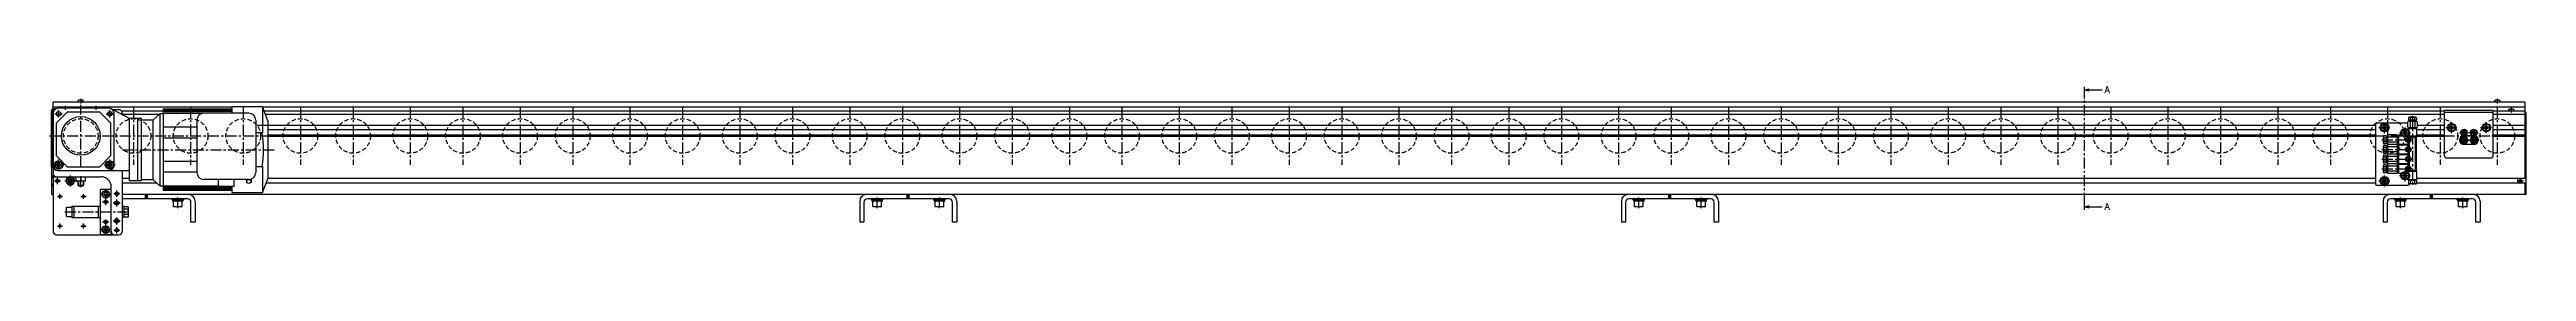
# Model space of a CAD drawing. Extents: x -10 to 4808, y -8 to 1201.
# Drawn here: x 367 to 3941, y 10 to 225 of the extents above; entities that cross this region are included whole.
import ezdxf

# ---------------------------------------------------------------- set-up
doc = ezdxf.new("R2010")
doc.units = 0
doc.header["$LTSCALE"] = 0.5
doc.linetypes.add('CENTER', pattern=[50.8, 31.75, -6.35, 6.35, -6.35])
doc.linetypes.add('DASHED', pattern=[19.05, 12.7, -6.35])
for name, color, linetype in [('MSM_CENTER', 1, 'CENTER'), ('MSM_CONTINUOUS', 7, 'CONTINUOUS'), ('MSM_DASHED', 4, 'DASHED'), ('MSM_NARROW', 5, 'CONTINUOUS'), ('MSM_PART_NUMBER', 7, 'CONTINUOUS')]:
    doc.layers.add(name, color=color, linetype=linetype)
doc.styles.get("Standard").update_dxf_attribs({"font": 'txt.shx', "height": 10, "bigfont": 'bigfont.shx'})

# ---------------------------------------------------------------- blocks, each defined once
blk = doc.blocks.new('*U88')
at = {"layer": 'MSM_PART_NUMBER'}
blk.add_text('A', height=10, dxfattribs=at).set_placement((3332.3, 214.9))
blk = doc.blocks.new('*U89')
at = {"layer": 'MSM_PART_NUMBER'}
blk.add_text('A', height=10, dxfattribs=at).set_placement((3332.3, 45.9))

msp = doc.modelspace()

# ---------------------------------------------------------------- linework, layer by layer
at = {"layer": 'MSM_CENTER'}
for p, q in [((3303.3, 55), (3303.3, 215)), ((375, 185), (385.6, 185)), ((380.3, 179.7), (380.3, 190.3)), ((390.3, 191), (390.3, 196.8)), ((412.3, 206.8), (412.3, 200)), ((412.3, 108), (412.3, 198)), ((434.3, 191), (434.3, 196.8)), ((449, 185), (459.6, 185)), ((454.3, 179.7), (454.3, 190.3)), ((488.3, 195), (488.3, 111)), ((570.8, 195), (570.8, 111)), ((646.8, 195), (646.8, 111)), ((729.2, 195), (729.2, 111)), ((805.3, 195), (805.3, 111)), ((887.8, 195), (887.8, 111)), ((963.8, 195), (963.8, 111)), ((1046.2, 195), (1046.2, 111)), ((1122.3, 195), (1122.3, 111)), ((1204.8, 195), (1204.8, 111)), ((1280.8, 195), (1280.8, 111)), ((1363.3, 195), (1363.3, 111)), ((1439.3, 195), (1439.3, 111)), ((1521.8, 195), (1521.8, 111)), ((1597.8, 195), (1597.8, 111)), ((1680.3, 195), (1680.3, 111)), ((1756.3, 195), (1756.3, 111)), ((1838.8, 195), (1838.8, 111)), ((1914.7, 195), (1914.7, 111)), ((1997.3, 195), (1997.3, 111)), ((2073.3, 195), (2073.3, 111)), ((2155.8, 195), (2155.8, 111)), ((2231.8, 195), (2231.8, 111)), ((2314.3, 195), (2314.3, 111)), ((2390.3, 195), (2390.3, 111)), ((2472.8, 195), (2472.8, 111)), ((2548.7, 195), (2548.7, 111)), ((2631.3, 195), (2631.3, 111)), ((2707.3, 195), (2707.3, 111)), ((2789.8, 195), (2789.8, 111)), ((2865.8, 195), (2865.8, 111)), ((2948.3, 195), (2948.3, 111)), ((3024.3, 195), (3024.3, 111)), ((3106.8, 195), (3106.8, 111)), ((3182.8, 195), (3182.8, 111)), ((3265.2, 195), (3265.2, 111)), ((3341.3, 195), (3341.3, 111)), ((3423.8, 195), (3423.8, 111)), ((3499.8, 195), (3499.8, 111)), ((3582.3, 195), (3582.3, 111)), ((3658.3, 195), (3658.3, 111)), ((3740.7, 195), (3740.7, 111)), ((3776.7, 182), (3776.7, 81.5)), ((3816.8, 195), (3816.8, 111)), ((3899.2, 206.8), (3899.2, 200)), ((3899.2, 195), (3899.2, 111)), ((3919.2, 193.8), (3919.2, 187)), ((367.2, 153), (3941.2, 153)), ((3728, 165), (3744.5, 165)), ((3732.7, 147.5), (3776.7, 147.5)), ((3736.2, 156.7), (3736.2, 173.3)), ((3758, 157.5), (3774.5, 157.5)), ((3766.2, 149.2), (3766.2, 165.8)), ((3770.7, 141.5), (3770.7, 153.5)), ((3825.1, 165), (3841.3, 165)), ((3833.2, 156.9), (3833.2, 173.1)), ((3844.2, 147), (3872.3, 147)), ((3844.7, 158), (3857.8, 158)), ((3851.2, 140), (3851.2, 164.6)), ((3858.7, 158), (3871.8, 158)), ((3865.2, 140), (3865.2, 164.6)), ((3875.1, 165), (3891.3, 165)), ((3883.2, 156.9), (3883.2, 173.1)), ((372.2, 111), (388.4, 111)), ((380.3, 102.9), (380.3, 119.1)), ((446.2, 111), (462.4, 111)), ((454.3, 102.9), (454.3, 119.1)), ((472.3, 133), (692.3, 133)), ((3732.7, 133.5), (3776.7, 133.5)), ((3732.7, 119.5), (3776.7, 119.5)), ((3770.7, 127.5), (3770.7, 139.5)), ((3770.7, 113.5), (3770.7, 125.5)), ((3770.7, 99.5), (3770.7, 111.5)), ((374.2, 88), (383.3, 88)), ((378.7, 84), (378.7, 92)), ((378.8, 83.4), (378.8, 92.6)), ((389.2, 88), (405.4, 88)), ((397.3, 79.9), (397.3, 96)), ((412.3, 79), (412.3, 96)), ((448.3, 53), (448.3, 76)), ((464.3, 65), (464.3, 74)), ((3728, 88), (3744.5, 88)), ((3732.7, 105.5), (3776.7, 105.5)), ((3736.2, 79.7), (3736.2, 96.3)), ((3758, 95.5), (3774.5, 95.5)), ((3766.2, 87.2), (3766.2, 103.8)), ((3928.8, 88), (3936.8, 88)), ((3932.8, 84), (3932.8, 92)), ((378.6, 65.5), (386, 65.5)), ((382.3, 61.8), (382.3, 69.2)), ((389.3, 43), (482.8, 43)), ((412.6, 65.5), (420, 65.5)), ((416.3, 61.8), (416.3, 69.2)), ((440.8, 68.5), (455.8, 68.5)), ((443.8, 57.5), (452.8, 57.5)), ((459.3, 56), (469.3, 56)), ((459.8, 69.5), (468.8, 69.5)), ((464.3, 51), (464.3, 61)), ((552.3, 48.4), (552.3, 64)), ((1561.3, 48.4), (1561.3, 64)), ((1651.3, 48.4), (1651.3, 64)), ((2660.3, 48.4), (2660.3, 64)), ((2750.3, 48.4), (2750.3, 64)), ((3759.3, 48.4), (3759.3, 64)), ((3849.2, 48.4), (3849.2, 64)), ((378.6, 22.5), (386, 22.5)), ((382.3, 18.8), (382.3, 26.2)), ((412.6, 22.5), (420, 22.5)), ((416.3, 18.8), (416.3, 26.2)), ((440.8, 17.5), (455.8, 17.5)), ((443.8, 28.5), (452.8, 28.5)), ((448.3, 10), (448.3, 33)), ((459.3, 30), (469.3, 30)), ((459.8, 16.5), (468.8, 16.5)), ((464.3, 25), (464.3, 35)), ((464.3, 12), (464.3, 21))]:
    msp.add_line(p, q, dxfattribs=at)
at = {"layer": 'MSM_CONTINUOUS'}
for p, q in [((3303.3, 215), (3303.3, 224)), ((3303.3, 219.5), (3310.3, 221.4)), ((3303.3, 219.5), (3328.9, 219.5)), ((3310.3, 217.6), (3303.3, 219.5)), ((369.8, 189), (369.8, 107.6)), ((371.4, 107.6), (371.4, 189)), ((371.4, 187), (372.3, 187)), ((3939.2, 202), (372.3, 202)), ((372.3, 192.4), (372.3, 202)), ((387.5, 194.6), (372.3, 194.6)), ((372.3, 188), (372.3, 190.7)), ((372.9, 189), (372.3, 189)), ((372.5, 188), (372.3, 188)), ((372.3, 186), (372.3, 15)), ((373.4, 192.6), (376.9, 192.6)), ((373.4, 191), (374.4, 191)), ((377.3, 172), (393.3, 188)), ((453.3, 193), (379.3, 193)), ((392.8, 194.8), (387.8, 194.8)), ((431.5, 194.6), (393, 194.6)), ((393.3, 188), (439.3, 188)), ((415.4, 204.8), (409.1, 204.8)), ((436.8, 194.8), (431.8, 194.8)), ((630.3, 194.6), (437, 194.6)), ((439.3, 188), (455.3, 172)), ((453.2, 188.1), (453.2, 181.9)), ((454.8, 181.7), (454.8, 188.3)), ((456.7, 187.3), (456.7, 182.7)), ((482.7, 178), (458.1, 191.1)), ((467.2, 191), (458.2, 191)), ((460.3, 112.1), (460.3, 186)), ((531.3, 189), (471.3, 189)), ((472.3, 183.5), (472.3, 186)), ((525.1, 184), (472.3, 184)), ((526.3, 185), (516.3, 176)), ((531.3, 185), (526.3, 185)), ((526.3, 185), (526.3, 81)), ((630.3, 191.5), (531.3, 191.5)), ((531.3, 191.5), (531.3, 74.5)), ((630.3, 189.8), (531.3, 189.8)), ((630.3, 188.3), (531.3, 188.3)), ((531.3, 186.2), (630.3, 186.2)), ((587.4, 185.7), (531.3, 185.7)), ((654.8, 186), (589.8, 186)), ((674.3, 195), (630.3, 195)), ((630.3, 195), (630.3, 186)), ((682.3, 175), (674.3, 195)), ((674.3, 195), (674.3, 157.4)), ((3939.2, 194.6), (674.4, 194.6)), ((3823.2, 189), (676.7, 189)), ((3823.2, 184), (678.7, 184)), ((3771, 179.2), (3771, 176.3)), ((3781.1, 180), (3772.3, 180)), ((3773.9, 179.2), (3773.9, 176.3)), ((3779.6, 179.2), (3779.6, 176.3)), ((3782.5, 179.2), (3782.5, 176.3)), ((3893.2, 190), (3823.2, 190)), ((3823.2, 124), (3823.2, 190)), ((3893.2, 187), (3823.2, 187)), ((3893.2, 124), (3893.2, 190)), ((3939.2, 189), (3893.2, 189)), ((3939.2, 184), (3893.2, 184)), ((3902.4, 204.8), (3896.1, 204.8)), ((3922.4, 191.8), (3916.1, 191.8)), ((3939.2, 91.3), (3939.2, 202)), ((3940.8, 187), (3939.2, 187)), ((3940.8, 68), (3940.8, 187)), ((377.3, 124), (377.3, 172)), ((455.3, 172), (455.3, 124)), ((482.3, 178), (482.3, 88)), ((499.3, 178), (482.3, 178)), ((494.3, 178), (494.3, 88)), ((499.3, 178), (499.3, 88)), ((516.3, 176), (499.3, 176)), ((516.3, 176), (516.3, 90)), ((579.8, 165.6), (531.3, 165.6)), ((579.8, 149.8), (531.3, 149.8)), ((579.8, 176), (579.8, 100)), ((664.8, 176), (664.8, 100)), ((674.3, 157.4), (664.8, 157.4)), ((3723.2, 168.2), (667.3, 168.2)), ((682.3, 175), (682.3, 91)), ((3723.2, 161.8), (682.3, 161.8)), ((3723.2, 153.9), (682.3, 153.9)), ((3723.2, 153), (682.3, 153)), ((3723.2, 152.1), (682.3, 152.1)), ((3723.2, 168.5), (3723.2, 84.5)), ((3769.8, 171.5), (3726.2, 171.5)), ((3736.2, 167.9), (3733.7, 166.4)), ((3733.7, 166.4), (3733.7, 163.6)), ((3733.7, 163.6), (3736.2, 162.1)), ((3734.7, 151.9), (3734.7, 143.1)), ((3738.7, 153.3), (3735.5, 153.3)), ((3738.7, 150.4), (3735.5, 150.4)), ((3738.7, 144.6), (3735.5, 144.6)), ((3738.7, 166.4), (3736.2, 167.9)), ((3736.2, 162.1), (3738.7, 163.6)), ((3738.7, 163.6), (3738.7, 166.4)), ((3738.7, 153.3), (3738.7, 141.7)), ((3740.2, 151.8), (3738.7, 151.8)), ((3738.7, 143.2), (3740.2, 143.2)), ((3740.7, 152.5), (3740.2, 152.5)), ((3740.2, 152.5), (3740.2, 142.5)), ((3741.3, 154.4), (3740.7, 153.5)), ((3740.7, 153.5), (3740.7, 141.5)), ((3754.7, 154.4), (3741.3, 154.4)), ((3754.7, 151), (3741.3, 151)), ((3754.7, 144), (3741.3, 144)), ((3755.2, 153.5), (3754.7, 154.4)), ((3755.2, 153.5), (3755.2, 141.5)), ((3756.7, 152.5), (3755.2, 152.5)), ((3756.7, 154), (3756.7, 99)), ((3757.2, 154), (3756.7, 154)), ((3761.3, 153.7), (3756.7, 153.7)), ((3766.2, 160.4), (3763.7, 158.9)), ((3763.7, 158.9), (3763.7, 156.1)), ((3763.7, 156.1), (3766.2, 154.6)), ((3768.7, 158.9), (3766.2, 160.4)), ((3766.2, 154.6), (3768.7, 156.1)), ((3768.7, 156.1), (3768.7, 158.9)), ((3772.7, 149), (3768.7, 149)), ((3768.7, 146), (3772.7, 146)), ((3769.8, 173.5), (3769.8, 165.5)), ((3770.2, 163.5), (3770.2, 162.3)), ((3783.2, 163.5), (3770.2, 163.5)), ((3770.5, 153), (3770.5, 151.5)), ((3770.5, 143.5), (3770.5, 141.3)), ((3781.9, 174.5), (3771.5, 174.5)), ((3781.9, 164.5), (3771.5, 164.5)), ((3771.6, 151.5), (3771.8, 151.4)), ((3783.2, 151.5), (3771.6, 151.5)), ((3771.7, 164.5), (3771.7, 163.5)), ((3772.6, 143.9), (3772.2, 142.9)), ((3772.5, 176), (3772.5, 174.5)), ((3772.5, 176), (3781, 176)), ((3781.3, 150.6), (3773.2, 150.6)), ((3773.3, 173.5), (3773.3, 165.5)), ((3780.2, 173.5), (3780.2, 165.5)), ((3781, 174.5), (3781, 176)), ((3781.3, 150.6), (3782.7, 151.4)), ((3781.3, 102.4), (3781.3, 150.6)), ((3781.7, 163.5), (3781.7, 164.5)), ((3782.7, 101.6), (3782.7, 151.4)), ((3782.8, 151.2), (3783.2, 151.5)), ((3783.2, 151.5), (3783.2, 163.5)), ((3823.2, 161.8), (3783.2, 161.8)), ((3823.2, 153.9), (3783.2, 153.9)), ((3823.2, 153), (3783.2, 153)), ((3823.2, 152.1), (3783.2, 152.1)), ((3783.7, 173.5), (3783.7, 165.5)), ((3823.2, 168.2), (3783.7, 168.2)), ((3830.7, 166.4), (3833.2, 167.9)), ((3830.7, 163.6), (3830.7, 166.4)), ((3833.2, 162.1), (3830.7, 163.6)), ((3833.2, 167.9), (3835.7, 166.4)), ((3835.7, 163.6), (3833.2, 162.1)), ((3835.7, 163.6), (3835.7, 166.4)), ((3848.3, 152), (3845.4, 147)), ((3845.4, 147), (3848.3, 142)), ((3845.7, 150.5), (3845.7, 147.5)), ((3845.7, 146.5), (3845.7, 143.5)), ((3846.6, 147), (3848.9, 151)), ((3848.9, 143), (3846.6, 147)), ((3854.2, 152), (3848.3, 152)), ((3848.9, 151), (3853.6, 151)), ((3853.6, 143), (3848.9, 143)), ((3849.2, 159.2), (3851.2, 160.3)), ((3849.2, 156.8), (3849.2, 159.2)), ((3851.2, 155.7), (3849.2, 156.8)), ((3851.2, 160.3), (3853.2, 159.2)), ((3853.2, 156.8), (3851.2, 155.7)), ((3852.2, 153.5), (3864.3, 153.5)), ((3853.2, 156.8), (3853.2, 159.2)), ((3853.6, 151), (3855.9, 147)), ((3855.9, 147), (3853.6, 143)), ((3857.1, 147), (3854.2, 152)), ((3854.2, 142), (3857.1, 147)), ((3862.3, 152), (3859.4, 147)), ((3859.4, 147), (3862.3, 142)), ((3860.6, 147), (3862.9, 151)), ((3862.9, 143), (3860.6, 147)), ((3868.2, 152), (3862.3, 152)), ((3862.9, 151), (3867.6, 151)), ((3867.6, 143), (3862.9, 143)), ((3863.2, 159.2), (3865.2, 160.3)), ((3863.2, 156.8), (3863.2, 159.2)), ((3865.2, 155.7), (3863.2, 156.8)), ((3865.2, 160.3), (3867.2, 159.2)), ((3867.2, 156.8), (3865.2, 155.7)), ((3867.2, 156.8), (3867.2, 159.2)), ((3867.6, 151), (3869.9, 147)), ((3869.9, 147), (3867.6, 143)), ((3871.1, 147), (3868.2, 152)), ((3868.2, 142), (3871.1, 147)), ((3870.7, 147.5), (3870.7, 150.5)), ((3871.1, 149.8), (3870.7, 149.5)), ((3870.7, 143.5), (3870.7, 146.5)), ((3870.8, 149.8), (3871, 150)), ((3880.7, 166.4), (3883.2, 167.9)), ((3880.7, 163.6), (3880.7, 166.4)), ((3883.2, 162.1), (3880.7, 163.6)), ((3883.2, 167.9), (3885.7, 166.4)), ((3885.7, 163.6), (3883.2, 162.1)), ((3885.7, 163.6), (3885.7, 166.4)), ((3939.2, 168.2), (3893.2, 168.2)), ((3939.2, 161.8), (3893.2, 161.8)), ((3939.2, 153.9), (3893.2, 153.9)), ((3939.2, 153), (3893.2, 153)), ((3939.2, 152.1), (3893.2, 152.1)), ((369.8, 127.6), (371.4, 127.6)), ((369.8, 107.6), (371.4, 107.6)), ((370.7, 68), (370.7, 107.6)), ((393.3, 108), (377.3, 124)), ((380.3, 113.9), (377.8, 112.4)), ((377.8, 112.4), (377.8, 109.6)), ((377.8, 109.6), (380.3, 108.1)), ((382.8, 112.4), (380.3, 113.9)), ((380.3, 108.1), (382.8, 109.6)), ((382.8, 109.6), (382.8, 112.4)), ((439.3, 108), (393.3, 108)), ((455.3, 124), (439.3, 108)), ((454.3, 113.9), (451.8, 112.4)), ((451.8, 112.4), (451.8, 109.6)), ((451.8, 109.6), (454.3, 108.1)), ((456.8, 112.4), (454.3, 113.9)), ((454.3, 108.1), (456.8, 109.6)), ((456.8, 109.6), (456.8, 112.4)), ((579.8, 116.2), (531.3, 116.2)), ((664.8, 108.6), (674.3, 108.6)), ((674.3, 108.6), (674.3, 71)), ((3734.7, 137.9), (3734.7, 129.1)), ((3734.7, 123.9), (3734.7, 115.1)), ((3734.7, 109.9), (3734.7, 101.1)), ((3738.7, 141.7), (3735.5, 141.7)), ((3738.7, 139.3), (3735.5, 139.3)), ((3738.7, 136.4), (3735.5, 136.4)), ((3738.7, 130.6), (3735.5, 130.6)), ((3738.7, 127.7), (3735.5, 127.7)), ((3738.7, 125.3), (3735.5, 125.3)), ((3738.7, 122.4), (3735.5, 122.4)), ((3738.7, 116.6), (3735.5, 116.6)), ((3738.7, 113.7), (3735.5, 113.7)), ((3738.7, 111.3), (3735.5, 111.3)), ((3738.7, 108.4), (3735.5, 108.4)), ((3738.7, 139.3), (3738.7, 127.7)), ((3740.2, 137.8), (3738.7, 137.8)), ((3738.7, 129.2), (3740.2, 129.2)), ((3738.7, 125.3), (3738.7, 113.7)), ((3740.2, 123.8), (3738.7, 123.8)), ((3738.7, 115.2), (3740.2, 115.2)), ((3738.7, 111.3), (3738.7, 99.7)), ((3740.2, 109.8), (3738.7, 109.8)), ((3740.2, 142.5), (3740.7, 142.5)), ((3740.7, 138.5), (3740.2, 138.5)), ((3740.2, 138.5), (3740.2, 128.5)), ((3740.2, 128.5), (3740.7, 128.5)), ((3740.7, 124.5), (3740.2, 124.5)), ((3740.2, 124.5), (3740.2, 114.5)), ((3740.2, 114.5), (3740.7, 114.5)), ((3740.7, 110.5), (3740.2, 110.5)), ((3740.2, 110.5), (3740.2, 100.5)), ((3740.7, 141.5), (3741.3, 140.6)), ((3741.3, 140.4), (3740.7, 139.5)), ((3740.7, 139.5), (3740.7, 127.5)), ((3740.7, 127.5), (3741.3, 126.6)), ((3741.3, 126.4), (3740.7, 125.5)), ((3740.7, 125.5), (3740.7, 113.5)), ((3740.7, 113.5), (3741.3, 112.6)), ((3741.3, 112.4), (3740.7, 111.5)), ((3740.7, 111.5), (3740.7, 99.5)), ((3754.7, 140.6), (3741.3, 140.6)), ((3754.7, 140.4), (3741.3, 140.4)), ((3754.7, 137), (3741.3, 137)), ((3754.7, 130), (3741.3, 130)), ((3754.7, 126.6), (3741.3, 126.6)), ((3754.7, 126.4), (3741.3, 126.4)), ((3754.7, 123), (3741.3, 123)), ((3754.7, 116), (3741.3, 116)), ((3754.7, 112.6), (3741.3, 112.6)), ((3754.7, 112.4), (3741.3, 112.4)), ((3754.7, 109), (3741.3, 109)), ((3754.7, 140.6), (3755.2, 141.5)), ((3755.2, 139.5), (3754.7, 140.4)), ((3754.7, 126.6), (3755.2, 127.5)), ((3755.2, 125.5), (3754.7, 126.4)), ((3754.7, 112.6), (3755.2, 113.5)), ((3755.2, 111.5), (3754.7, 112.4)), ((3755.2, 142.5), (3756.7, 142.5)), ((3755.2, 139.5), (3755.2, 127.5)), ((3756.7, 138.5), (3755.2, 138.5)), ((3755.2, 128.5), (3756.7, 128.5)), ((3755.2, 125.5), (3755.2, 113.5)), ((3756.7, 124.5), (3755.2, 124.5)), ((3755.2, 114.5), (3756.7, 114.5)), ((3755.2, 111.5), (3755.2, 99.5)), ((3756.7, 110.5), (3755.2, 110.5)), ((3756.7, 141.3), (3770.5, 141.3)), ((3770.5, 139.7), (3756.7, 139.7)), ((3756.7, 127.3), (3770.5, 127.3)), ((3770.5, 125.7), (3756.7, 125.7)), ((3756.7, 113.3), (3770.5, 113.3)), ((3770.5, 111.7), (3756.7, 111.7)), ((3772.7, 135), (3768.7, 135)), ((3768.7, 132), (3772.7, 132)), ((3772.7, 121), (3768.7, 121)), ((3768.7, 118), (3772.7, 118)), ((3770.5, 139.7), (3770.5, 137.5)), ((3770.5, 129.5), (3770.5, 127.3)), ((3770.5, 125.7), (3770.5, 123.5)), ((3770.5, 115.5), (3770.5, 113.3)), ((3770.5, 111.7), (3770.5, 109.5)), ((3772.2, 142.9), (3772.2, 138.1)), ((3772.2, 128.9), (3772.2, 124.1)), ((3772.2, 114.9), (3772.2, 110.1)), ((3890.2, 121), (3826.2, 121)), ((3848.3, 142), (3854.2, 142)), ((3865.2, 140.5), (3851.2, 140.5)), ((3862.3, 142), (3868.2, 142)), ((370.7, 95), (372.3, 95)), ((370.7, 93), (372.3, 93)), ((370.7, 83), (372.3, 83)), ((370.7, 81), (372.3, 81)), ((373.3, 96), (373.3, 94)), ((373.3, 94), (441.3, 94)), ((378.1, 89), (377.5, 88)), ((377.5, 88), (378.1, 87)), ((379.2, 89), (378.1, 89)), ((378.1, 87), (379.2, 87)), ((379.8, 88), (379.2, 89)), ((379.2, 87), (379.8, 88)), ((379.3, 103), (482.3, 103)), ((397.3, 90.9), (394.8, 89.4)), ((394.8, 89.4), (394.8, 86.6)), ((394.8, 86.6), (397.3, 85.1)), ((399.8, 89.4), (397.3, 90.9)), ((397.3, 85.1), (399.8, 86.6)), ((399.8, 86.6), (399.8, 89.4)), ((405.8, 87.6), (405.8, 94)), ((405.8, 87.6), (406, 87.5)), ((418.5, 87.5), (406, 87.5)), ((408.3, 87.5), (408.3, 81.7)), ((408.9, 81), (408.3, 81.7)), ((408.3, 81.7), (416.3, 81.7)), ((408.9, 81), (415.6, 81)), ((412.3, 94), (412.3, 88.2)), ((416.3, 81.7), (415.6, 81)), ((416.3, 87.5), (416.3, 81.7)), ((418.5, 87.5), (418.8, 87.6)), ((418.8, 94), (418.8, 87.6)), ((456.3, 75.5), (440.3, 75.5)), ((440.3, 75.5), (440.3, 10.5)), ((456.3, 10.5), (456.3, 79)), ((472.3, 15), (472.3, 103)), ((482.3, 91.3), (472.3, 91.3)), ((522.1, 84.8), (472.3, 84.8)), ((499.3, 88), (482.3, 88)), ((499.3, 90), (516.3, 90)), ((516.3, 90), (526.3, 81)), ((526.3, 81), (531.3, 81)), ((579.8, 100.4), (531.3, 100.4)), ((610.8, 80.3), (531.3, 80.3)), ((630.3, 79.8), (531.3, 79.8)), ((630.3, 77.7), (531.3, 77.7)), ((531.3, 76.2), (630.3, 76.2)), ((531.3, 74.5), (630.3, 74.5)), ((654.8, 90), (589.8, 90)), ((610.8, 90), (610.8, 80)), ((633.8, 80), (610.8, 80)), ((630.3, 80), (630.3, 71)), ((633.8, 80), (633.8, 90)), ((651.3, 90), (651.3, 85.6)), ((651.3, 88.7), (654.4, 90)), ((651.3, 85.6), (654.8, 84.4)), ((654.8, 84.4), (658.3, 85.6)), ((655.1, 90), (658.3, 88.7)), ((657.8, 90.5), (658.3, 90.3)), ((658.3, 90.3), (658.3, 85.6)), ((674.3, 71), (682.3, 91)), ((3723.2, 84.8), (679.8, 84.8)), ((3723.2, 91.3), (682.3, 91.3)), ((3726.2, 81.5), (3770.2, 81.5)), ((3736.2, 90.9), (3733.7, 89.4)), ((3733.7, 89.4), (3733.7, 86.6)), ((3733.7, 86.6), (3736.2, 85.1)), ((3738.7, 102.6), (3735.5, 102.6)), ((3738.7, 99.7), (3735.5, 99.7)), ((3738.7, 89.4), (3736.2, 90.9)), ((3736.2, 85.1), (3738.7, 86.6)), ((3738.7, 101.2), (3740.2, 101.2)), ((3738.7, 86.6), (3738.7, 89.4)), ((3740.2, 100.5), (3740.7, 100.5)), ((3740.7, 99.5), (3741.3, 98.6)), ((3754.7, 102), (3741.3, 102)), ((3754.7, 98.6), (3741.3, 98.6)), ((3754.7, 98.6), (3755.2, 99.5)), ((3755.2, 100.5), (3756.7, 100.5)), ((3756.7, 99.3), (3761.3, 99.3)), ((3756.7, 99), (3757.2, 99)), ((3766.2, 98.4), (3763.7, 96.9)), ((3763.7, 96.9), (3763.7, 94.1)), ((3763.7, 94.1), (3766.2, 92.6)), ((3768.7, 96.9), (3766.2, 98.4)), ((3766.2, 92.6), (3768.7, 94.1)), ((3772.7, 107), (3768.7, 107)), ((3768.7, 104), (3772.7, 104)), ((3768.7, 94.1), (3768.7, 96.9)), ((3770.2, 90.7), (3770.2, 89.5)), ((3783.2, 89.5), (3770.2, 89.5)), ((3770.5, 101.5), (3770.5, 100)), ((3771.7, 88.5), (3771, 88.1)), ((3771, 88.1), (3771, 83.9)), ((3771, 83.9), (3771.7, 83.5)), ((3771.6, 101.5), (3771.8, 101.6)), ((3783.2, 101.5), (3771.6, 101.5)), ((3771.7, 89.5), (3771.7, 88.5)), ((3781.7, 88.5), (3771.7, 88.5)), ((3781.7, 83.5), (3771.7, 83.5)), ((3781.3, 102.4), (3773.2, 102.4)), ((3773.9, 88.1), (3773.9, 83.9)), ((3779.6, 88.1), (3779.6, 83.9)), ((3782.7, 101.6), (3781.3, 102.4)), ((3781.7, 88.5), (3781.7, 89.5)), ((3782.5, 88.1), (3781.7, 88.5)), ((3781.7, 83.5), (3782.5, 83.9)), ((3782.5, 88.1), (3782.5, 83.9)), ((3939.2, 84.8), (3782.5, 84.8)), ((3783.2, 101.5), (3782.7, 101.8)), ((3783.2, 89.5), (3783.2, 101.5)), ((3939.2, 91.3), (3783.2, 91.3)), ((3928.2, 90), (3928.2, 86)), ((3932.3, 89), (3931.7, 88)), ((3931.7, 88), (3932.3, 87)), ((3933.4, 89), (3932.3, 89)), ((3932.3, 87), (3933.4, 87)), ((3934, 88), (3933.4, 89)), ((3933.4, 87), (3934, 88)), ((3940.8, 95), (3939.2, 95)), ((3939.2, 93), (3940.8, 93)), ((3939.2, 68), (3939.2, 84.8)), ((3939.2, 83), (3940.8, 83)), ((3940.8, 81), (3939.2, 81)), ((370.7, 68), (372.3, 68)), ((391.3, 48.7), (391.3, 37.3)), ((399.3, 49.5), (392.1, 49.5)), ((392.1, 36.5), (399.3, 36.5)), ((399.5, 51), (399.3, 50.8)), ((399.3, 50.8), (399.3, 35.2)), ((402.1, 51), (399.5, 51)), ((399.5, 51), (399.5, 35)), ((402.3, 50.8), (402.1, 51)), ((402.1, 51), (402.1, 35)), ((437.3, 51), (402.3, 51)), ((402.3, 51), (402.3, 35)), ((437.5, 51), (437.3, 50.8)), ((437.3, 51), (437.3, 35)), ((440.1, 51), (437.5, 51)), ((437.5, 51), (437.5, 35)), ((440.3, 50.8), (440.1, 51)), ((440.1, 51), (440.1, 35)), ((448.3, 71.4), (445.8, 69.9)), ((445.8, 69.9), (445.8, 67.1)), ((445.8, 67.1), (448.3, 65.6)), ((450.8, 69.9), (448.3, 71.4)), ((448.3, 65.6), (450.8, 67.1)), ((450.8, 67.1), (450.8, 69.9)), ((3940.8, 68), (472.3, 68)), ((566.3, 62), (472.3, 62)), ((474.3, 50.7), (472.3, 50.7)), ((474.3, 50.7), (474.3, 35.3)), ((480.3, 50.5), (474.3, 50.5)), ((480.3, 46.8), (474.3, 46.8)), ((480.3, 39.2), (474.3, 39.2)), ((480.8, 49.8), (480.8, 36.2)), ((505.8, 62), (505.8, 68)), ((507.3, 62), (507.3, 68)), ((508.8, 62), (508.8, 68)), ((543.8, 62), (543.8, 60.4)), ((560.8, 60.4), (543.8, 60.4)), ((544.6, 60.4), (544.6, 58.4)), ((560, 58.4), (544.6, 58.4)), ((545.8, 58.4), (545.8, 51.2)), ((557.9, 50.4), (546.6, 50.4)), ((558.8, 51.2), (558.8, 58.4)), ((560, 58.4), (560, 60.4)), ((560.8, 60.4), (560.8, 62)), ((571.3, 28), (571.3, 57)), ((577.3, 58.5), (577.3, 28)), ((630.3, 71), (674.3, 71)), ((1536.3, 58.5), (1536.3, 28)), ((1542.3, 57), (1542.3, 28)), ((1665.3, 62), (1547.3, 62)), ((1552.8, 62), (1552.8, 60.4)), ((1569.8, 60.4), (1552.8, 60.4)), ((1553.6, 60.4), (1553.6, 58.4)), ((1569, 58.4), (1553.6, 58.4)), ((1554.8, 58.4), (1554.8, 51.2)), ((1566.9, 50.4), (1555.6, 50.4)), ((1567.8, 51.2), (1567.8, 58.4)), ((1569, 58.4), (1569, 60.4)), ((1569.8, 60.4), (1569.8, 62)), ((1604.8, 62), (1604.8, 68)), ((1606.3, 62), (1606.3, 68)), ((1607.8, 62), (1607.8, 68)), ((1642.8, 62), (1642.8, 60.4)), ((1659.8, 60.4), (1642.8, 60.4)), ((1643.6, 60.4), (1643.6, 58.4)), ((1659, 58.4), (1643.6, 58.4)), ((1644.8, 58.4), (1644.8, 51.2)), ((1656.9, 50.4), (1645.6, 50.4)), ((1657.8, 51.2), (1657.8, 58.4)), ((1659, 58.4), (1659, 60.4)), ((1659.8, 60.4), (1659.8, 62)), ((1670.3, 28), (1670.3, 57)), ((1676.3, 58.5), (1676.3, 28)), ((2635.3, 58.5), (2635.3, 28)), ((2641.3, 57), (2641.3, 28)), ((2764.3, 62), (2646.3, 62)), ((2651.8, 62), (2651.8, 60.4)), ((2668.8, 60.4), (2651.8, 60.4)), ((2652.6, 60.4), (2652.6, 58.4)), ((2668, 58.4), (2652.6, 58.4)), ((2653.8, 58.4), (2653.8, 51.2)), ((2665.9, 50.4), (2654.6, 50.4)), ((2666.8, 51.2), (2666.8, 58.4)), ((2668, 58.4), (2668, 60.4)), ((2668.8, 60.4), (2668.8, 62)), ((2703.8, 62), (2703.8, 68)), ((2705.3, 62), (2705.3, 68)), ((2706.8, 62), (2706.8, 68)), ((2741.8, 62), (2741.8, 60.4)), ((2758.8, 60.4), (2741.8, 60.4)), ((2742.6, 60.4), (2742.6, 58.4)), ((2758, 58.4), (2742.6, 58.4)), ((2743.8, 58.4), (2743.8, 51.2)), ((2755.9, 50.4), (2744.6, 50.4)), ((2756.8, 51.2), (2756.8, 58.4)), ((2758, 58.4), (2758, 60.4)), ((2758.8, 60.4), (2758.8, 62)), ((2769.3, 28), (2769.3, 57)), ((2775.3, 58.5), (2775.3, 28)), ((3303.3, 46), (3303.3, 55)), ((3303.3, 50.5), (3310.3, 52.4)), ((3310.3, 48.6), (3303.3, 50.5)), ((3303.3, 50.5), (3328.9, 50.5)), ((3734.3, 58.5), (3734.3, 28)), ((3740.2, 57), (3740.2, 28)), ((3863.2, 62), (3745.3, 62)), ((3750.8, 62), (3750.8, 60.4)), ((3767.8, 60.4), (3750.8, 60.4)), ((3751.6, 60.4), (3751.6, 58.4)), ((3767, 58.4), (3751.6, 58.4)), ((3752.8, 58.4), (3752.8, 51.2)), ((3764.9, 50.4), (3753.6, 50.4)), ((3765.8, 51.2), (3765.8, 58.4)), ((3767, 58.4), (3767, 60.4)), ((3767.8, 60.4), (3767.8, 62)), ((3802.8, 62), (3802.8, 68)), ((3804.3, 62), (3804.3, 68)), ((3805.8, 62), (3805.8, 68)), ((3840.8, 62), (3840.8, 60.4)), ((3857.8, 60.4), (3840.8, 60.4)), ((3841.6, 60.4), (3841.6, 58.4)), ((3857, 58.4), (3841.6, 58.4)), ((3842.8, 58.4), (3842.8, 51.2)), ((3854.9, 50.4), (3843.6, 50.4)), ((3855.8, 51.2), (3855.8, 58.4)), ((3857, 58.4), (3857, 60.4)), ((3857.8, 60.4), (3857.8, 62)), ((3868.3, 28), (3868.3, 57)), ((3874.3, 58.5), (3874.3, 28)), ((377.3, 10), (467.2, 10)), ((399.3, 35.2), (399.5, 35)), ((399.5, 35), (402.1, 35)), ((402.1, 35), (402.3, 35.2)), ((402.3, 35), (437.3, 35)), ((437.3, 35.2), (437.5, 35)), ((437.5, 35), (440.1, 35)), ((440.1, 35), (440.3, 35.2)), ((440.3, 10.5), (456.3, 10.5)), ((448.3, 20.4), (445.8, 18.9)), ((445.8, 18.9), (445.8, 16.1)), ((445.8, 16.1), (448.3, 14.6)), ((450.8, 18.9), (448.3, 20.4)), ((448.3, 14.6), (450.8, 16.1)), ((450.8, 16.1), (450.8, 18.9)), ((472.3, 35.3), (474.3, 35.3)), ((480.3, 35.5), (474.3, 35.5)), ((577.3, 28), (571.3, 28)), ((1542.3, 28), (1536.3, 28)), ((1676.3, 28), (1670.3, 28)), ((2641.3, 28), (2635.3, 28)), ((2775.3, 28), (2769.3, 28)), ((3740.2, 28), (3734.3, 28)), ((3874.3, 28), (3868.3, 28))]:
    msp.add_line(p, q, dxfattribs=at)
for centre, radius in [((380.3, 185), 3.3), ((412.3, 153), 28), ((454.3, 185), 3.3), ((3736.2, 165), 6.25), ((3736.2, 165), 6.1), ((3736.2, 165), 5), ((3766.2, 157.5), 6.25), ((3766.2, 157.5), 6.1), ((3766.2, 157.5), 5), ((3770.7, 147.5), 4), ((3770.7, 147.5), 2.5), ((3833.2, 165), 6.1), ((3833.2, 165), 5), ((3851.2, 158), 4.6), ((3851.2, 158), 4.25), ((3851.2, 147), 3.9), ((3851.2, 147), 2), ((3865.2, 158), 4.6), ((3865.2, 158), 4.25), ((3865.2, 147), 3.9), ((3865.2, 147), 2), ((3883.2, 165), 6.1), ((3883.2, 165), 5), ((380.3, 111), 6.1), ((380.3, 111), 5), ((454.3, 111), 6.1), ((454.3, 111), 5), ((3770.7, 133.5), 4), ((3770.7, 119.5), 4), ((3770.7, 105.5), 4), ((3770.7, 133.5), 2.5), ((3770.7, 119.5), 2.5), ((3770.7, 105.5), 2.5), ((378.8, 88), 2.55), ((378.7, 88), 2), ((378.7, 88), 1.6), ((397.3, 88), 5), ((448.3, 68.5), 5.5), ((448.3, 68.5), 5), ((464.3, 69.5), 2.07), ((3736.2, 88), 6.25), ((3736.2, 88), 6.1), ((3736.2, 88), 5), ((3766.2, 95.5), 6.25), ((3766.2, 95.5), 6.1), ((3766.2, 95.5), 5), ((3932.8, 88), 2), ((3932.8, 88), 1.6), ((382.3, 65.5), 1.7), ((416.3, 65.5), 1.7), ((448.3, 57.5), 2.07), ((464.3, 56), 3), ((382.3, 22.5), 1.7), ((416.3, 22.5), 1.7), ((448.3, 17.5), 5.5), ((448.3, 17.5), 5), ((448.3, 28.5), 2.07), ((464.3, 30), 3), ((464.3, 16.5), 2.07)]:
    msp.add_circle(centre, radius, dxfattribs=at)
for centre, radius, start, end in [((373.4, 189), 3.6, 90, 180), ((373.4, 189), 2, 90, 180), ((379.3, 186), 7, 90, 180), ((390.2, 191.9), 3.8, 129.7731, 162.8485), ((390.3, 191.9), 3.8, 17.1515, 50.2269), ((412.2, 201.1), 4.75, 129.7731, 169.0684), ((412.3, 201.1), 4.75, 10.9316, 50.2269), ((434.2, 191.9), 3.8, 129.7731, 162.8485), ((434.3, 191.9), 3.8, 17.1515, 50.2269), ((453.3, 186), 7, 0, 90), ((467.2, 186), 5, 0, 90), ((589.8, 176), 10, 90, 180), ((654.8, 176), 10, 0, 90), ((3772.4, 178.4), 1.6, 90.4356, 150.0019), ((3772.1, 178.6), 1.28, 101.2367, 150.0095), ((3772.4, 177.2), 2.65, 75.4682, 102.7048), ((3772.8, 178.6), 1.27, 30.0015, 75.5168), ((3775.5, 177), 2.75, 97.7045, 127.8864), ((3776.8, 169.7), 10.1, 82.1591, 98.9764), ((3777.9, 177), 2.8, 52.0333, 85.178), ((3780.7, 178.6), 1.28, 101.2367, 150.0095), ((3781.1, 177.2), 2.65, 75.4682, 102.7048), ((3781.1, 178.4), 1.6, 29.9981, 89.5644), ((3781.4, 178.6), 1.27, 30.0015, 75.5168), ((3899.2, 201.1), 4.75, 129.7731, 169.0684), ((3899.3, 201.1), 4.75, 10.9316, 50.2269), ((3919.2, 188.1), 4.75, 129.7731, 169.0684), ((3919.3, 188.1), 4.75, 10.9316, 50.2269), ((526, 133), 150.2, 350.6556, 9.3444), ((3726.2, 168.5), 3, 90, 180), ((3736.3, 151.9), 1.6, 119.9981, 179.5644), ((3736.3, 143.1), 1.6, 180.4356, 240.0019), ((3736.2, 152.2), 1.28, 119.9905, 168.7633), ((3737.5, 151.8), 2.65, 167.2952, 194.5318), ((3745, 147.5), 10.1, 171.0236, 187.8409), ((3736.2, 143.5), 1.28, 119.9905, 168.7633), ((3737.5, 143.2), 2.65, 167.2952, 194.5318), ((3736.2, 151.5), 1.27, 194.4832, 239.9985), ((3737.7, 148.7), 2.75, 142.1136, 172.2955), ((3737.8, 146.3), 2.8, 184.822, 217.9667), ((3744.2, 152.6), 3.47, 147.6436, 177.9722), ((3858, 155.4), 117.3, 181.3419, 181.4015), ((3749.1, 147.4), 8.31, 175.7914, 187.9999), ((3744.2, 142.2), 3.47, 147.6436, 177.9722), ((3744.3, 152.9), 3.56, 184.5339, 212.0949), ((3778.6, 143), 38.2, 167.9644, 172.5206), ((3754.8, 148), 14.1, 187.355, 196.3931), ((3751.8, 152.6), 3.47, 2.0278, 32.3564), ((3751.7, 152.9), 3.56, 327.9051, 355.4661), ((3717.4, 143), 38.2, 7.4794, 12.0356), ((3741.2, 148), 14.1, 343.6069, 352.645), ((3751.8, 142.2), 3.47, 2.0278, 32.3564), ((3638, 155.4), 117.3, 358.5985, 358.6581), ((3746.9, 147.4), 8.31, 352.0001, 4.2086), ((3757.2, 157), 3, 270, 344.3457), ((3771.6, 172.5), 2, 90.1103, 149.9389), ((3771.2, 172.7), 1.53, 111.5511, 150.3652), ((3771.6, 166.5), 2, 210.0316, 269.8897), ((3771.2, 166.3), 1.56, 209.9411, 255.7684), ((3771.6, 171), 3.28, 77.03, 107.5801), ((3771.5, 168), 3.28, 257.03, 287.5801), ((3758.8, 146.7), 13.7, 20.5549, 28.5018), ((3772.5, 179.9), 3.9, 247.3775, 270), ((3772.2, 179.5), 3.45, 249.0935, 269.3389), ((3772.5, 179.8), 3.76, 264.4656, 290.7762), ((3771.9, 172.7), 1.56, 29.9411, 75.7684), ((3772, 166.3), 1.53, 291.5511, 330.3652), ((3776.7, 166.7), 7.63, 63.0096, 116.9904), ((3776.7, 172.3), 7.63, 243.0096, 296.9904), ((3776.7, 194.2), 18.1, 260.8193, 279.1807), ((3780.9, 179.5), 3.45, 249.0935, 269.3389), ((3781.5, 172.7), 1.53, 111.5511, 150.3652), ((3781.6, 166.3), 1.56, 209.9411, 255.7684), ((3781.2, 179.8), 3.76, 264.4656, 290.7762), ((3781, 179.9), 3.9, 270, 292.6121), ((3782, 171), 3.28, 77.03, 107.5801), ((3781.9, 168), 3.28, 257.03, 287.5801), ((3781.9, 172.5), 2, 30.0316, 89.8897), ((3781.9, 166.5), 2, 270.1103, 329.9389), ((3782.3, 172.7), 1.56, 29.9411, 75.7684), ((3782.3, 166.3), 1.53, 291.5511, 330.3652), ((3851.2, 147), 6.5, 96.3016, 270), ((3851.2, 147), 5.04, 154.0987, 205.9013), ((3851.2, 147), 5.04, 94.0987, 145.9013), ((3851.2, 147), 5.04, 214.0987, 265.9013), ((3851.2, 147), 5.04, 34.0987, 85.9013), ((3851.2, 147), 5.04, 274.0987, 325.9013), ((3851.2, 147), 5.04, 334.0987, 25.9013), ((3865.2, 147), 5.04, 154.0987, 205.9013), ((3865.2, 147), 5.04, 94.0987, 145.9013), ((3865.2, 147), 5.04, 214.0987, 265.9013), ((3865.2, 147), 6.5, 270, 83.6984), ((3865.2, 147), 5.04, 34.0987, 85.9013), ((3865.2, 147), 5.04, 274.0987, 325.9013), ((3865.2, 147), 5.04, 334.0987, 25.9013), ((379.3, 110), 7, 180, 270), ((453.3, 110), 7, 270, 359.1469), ((3736.3, 137.9), 1.6, 119.9981, 179.5644), ((3736.3, 129.1), 1.6, 180.4356, 240.0019), ((3736.3, 123.9), 1.6, 119.9981, 179.5644), ((3736.3, 115.1), 1.6, 180.4356, 240.0019), ((3736.3, 109.9), 1.6, 119.9981, 179.5644), ((3736.2, 138.2), 1.28, 119.9905, 168.7633), ((3737.5, 137.8), 2.65, 167.2952, 194.5318), ((3745, 133.5), 10.1, 171.0236, 187.8409), ((3736.2, 129.5), 1.28, 119.9905, 168.7633), ((3737.5, 129.2), 2.65, 167.2952, 194.5318), ((3736.2, 124.2), 1.28, 119.9905, 168.7633), ((3737.5, 123.8), 2.65, 167.2952, 194.5318), ((3745, 119.5), 10.1, 171.0236, 187.8409), ((3736.2, 115.5), 1.28, 119.9905, 168.7633), ((3737.5, 115.2), 2.65, 167.2952, 194.5318), ((3736.2, 110.2), 1.28, 119.9905, 168.7633), ((3737.5, 109.8), 2.65, 167.2952, 194.5318), ((3736.2, 142.8), 1.27, 194.4832, 239.9985), ((3736.2, 137.5), 1.27, 194.4832, 239.9985), ((3737.7, 134.7), 2.75, 142.1136, 172.2955), ((3737.8, 132.3), 2.8, 184.822, 217.9667), ((3736.2, 128.8), 1.27, 194.4832, 239.9985), ((3736.2, 123.5), 1.27, 194.4832, 239.9985), ((3737.7, 120.7), 2.75, 142.1136, 172.2955), ((3737.8, 118.3), 2.8, 184.822, 217.9667), ((3736.2, 114.8), 1.27, 194.4832, 239.9985), ((3736.2, 109.5), 1.27, 194.4832, 239.9985), ((3737.7, 106.7), 2.75, 142.1136, 172.2955), ((3858, 145.1), 117.3, 181.3419, 181.4015), ((3744.2, 138.6), 3.47, 147.6436, 177.9722), ((3858, 141.4), 117.3, 181.3419, 181.4015), ((3749.1, 133.4), 8.31, 175.7914, 187.9999), ((3744.2, 128.2), 3.47, 147.6436, 177.9722), ((3858, 131.1), 117.3, 181.3419, 181.4015), ((3744.2, 124.6), 3.47, 147.6436, 177.9722), ((3858, 127.4), 117.3, 181.3419, 181.4015), ((3749.1, 119.4), 8.31, 175.7914, 187.9999), ((3744.2, 114.2), 3.47, 147.6436, 177.9722), ((3858, 117.1), 117.3, 181.3419, 181.4015), ((3744.2, 110.6), 3.47, 147.6436, 177.9722), ((3858, 113.4), 117.3, 181.3419, 181.4015), ((3744.3, 142.5), 3.56, 184.5339, 212.0949), ((3744.3, 138.9), 3.56, 184.5339, 212.0949), ((3778.6, 129), 38.2, 167.9644, 172.5206), ((3754.8, 134), 14.1, 187.355, 196.3931), ((3744.3, 128.5), 3.56, 184.5339, 212.0949), ((3744.3, 124.9), 3.56, 184.5339, 212.0949), ((3778.6, 115), 38.2, 167.9644, 172.5206), ((3754.8, 120), 14.1, 187.355, 196.3931), ((3744.3, 114.5), 3.56, 184.5339, 212.0949), ((3744.3, 110.9), 3.56, 184.5339, 212.0949), ((3778.6, 101), 38.2, 167.9644, 172.5206), ((3751.7, 142.5), 3.56, 327.9051, 355.4661), ((3751.8, 138.6), 3.47, 2.0278, 32.3564), ((3751.7, 138.9), 3.56, 327.9051, 355.4661), ((3717.4, 129), 38.2, 7.4794, 12.0356), ((3741.2, 134), 14.1, 343.6069, 352.645), ((3751.8, 128.2), 3.47, 2.0278, 32.3564), ((3751.7, 128.5), 3.56, 327.9051, 355.4661), ((3751.8, 124.6), 3.47, 2.0278, 32.3564), ((3751.7, 124.9), 3.56, 327.9051, 355.4661), ((3717.4, 115), 38.2, 7.4794, 12.0356), ((3741.2, 120), 14.1, 343.6069, 352.645), ((3751.8, 114.2), 3.47, 2.0278, 32.3564), ((3751.7, 114.5), 3.56, 327.9051, 355.4661), ((3751.8, 110.6), 3.47, 2.0278, 32.3564), ((3751.7, 110.9), 3.56, 327.9051, 355.4661), ((3717.4, 101), 38.2, 7.4794, 12.0356), ((3638, 145.1), 117.3, 358.5985, 358.6581), ((3638, 141.4), 117.3, 358.5985, 358.6581), ((3746.9, 133.4), 8.31, 352.0001, 4.2086), ((3638, 131.1), 117.3, 358.5985, 358.6581), ((3638, 127.4), 117.3, 358.5985, 358.6581), ((3746.9, 119.4), 8.31, 352.0001, 4.2086), ((3638, 117.1), 117.3, 358.5985, 358.6581), ((3638, 113.4), 117.3, 358.5985, 358.6581), ((3766.1, 147.5), 7.64, 305.9792, 323.0464), ((3766.1, 133.5), 7.64, 36.9536, 54.0208), ((3766.1, 133.5), 7.64, 305.9792, 323.0464), ((3766.1, 119.5), 7.64, 36.9536, 54.0208), ((3766.1, 119.5), 7.64, 305.9792, 323.0464), ((3766.1, 105.5), 7.64, 36.9536, 54.0208), ((3478.1, 25.2), 315, 20.7943, 20.9943), ((3760.1, 134.1), 13.1, 336.6998, 341.5116), ((3478.1, 11.2), 315, 20.7943, 20.9943), ((3760.1, 120.1), 13.1, 336.6998, 341.5116), ((3760.1, 104.9), 13.1, 18.4905, 23.2981), ((3826.2, 124), 3, 180, 270), ((3890.2, 124), 3, 270, 0), ((377.3, 99), 5, 180, 270), ((397.3, 88), 6.1, 100.3889, 79.6111), ((409, 97), 9.34, 249.6457, 290.3543), ((415.5, 97), 9.34, 249.6457, 290.3543), ((441.3, 79), 15, 0, 90), ((589.8, 100), 10, 180, 270), ((653.1, 87.2), 1.87, 135.5962, 218.5875), ((654.8, 89), 4.3, 224.0469, 315.9531), ((654.8, 85.3), 4.39, 47.4779, 132.5221), ((654.8, 100), 10, 270, 0), ((656.4, 87.2), 1.87, 321.4125, 44.4038), ((3726.2, 84.5), 3, 180, 270), ((3736.3, 101.1), 1.6, 180.4356, 240.0019), ((3745, 105.5), 10.1, 171.0236, 187.8409), ((3736.2, 101.5), 1.28, 119.9905, 168.7633), ((3737.5, 101.2), 2.65, 167.2952, 194.5318), ((3737.8, 104.3), 2.8, 184.822, 217.9667), ((3736.2, 100.8), 1.27, 194.4832, 239.9985), ((3749.1, 105.4), 8.31, 175.7914, 187.9999), ((3744.2, 100.2), 3.47, 147.6436, 177.9722), ((3858, 103.1), 117.3, 181.3419, 181.4015), ((3754.8, 106), 14.1, 187.355, 196.3931), ((3744.3, 100.5), 3.56, 184.5339, 212.0949), ((3741.2, 106), 14.1, 343.6069, 352.645), ((3751.8, 100.2), 3.47, 2.0278, 32.3564), ((3751.7, 100.5), 3.56, 327.9051, 355.4661), ((3746.9, 105.4), 8.31, 352.0001, 4.2086), ((3638, 103.1), 117.3, 358.5985, 358.6581), ((3757.2, 96), 3, 15.6543, 90), ((3770.2, 84.5), 3, 270, 340.5288), ((3758.8, 106.3), 13.6, 331.474, 339.4565), ((3773.1, 83.9), 4.66, 103.9794, 117.2198), ((3773.1, 88.1), 4.66, 242.7802, 256.0206), ((3772.6, 85.7), 2.81, 94.3884, 103.4565), ((3772.6, 86.3), 2.81, 256.5435, 265.6116), ((3772.3, 85.6), 2.89, 57.6436, 87.9722), ((3772.3, 86.4), 2.89, 272.0278, 302.3564), ((3776.9, 77.7), 10.8, 91.0424, 106.5456), ((3776.9, 94.3), 10.8, 253.4544, 268.9576), ((3776.7, 78.6), 9.89, 72.7151, 89.697), ((3776.7, 93.4), 9.89, 270.303, 287.2849), ((3781.2, 85.6), 2.89, 92.0278, 122.3564), ((3781.2, 86.4), 2.89, 237.6436, 267.9722), ((3780.9, 85.7), 2.81, 76.5435, 85.6116), ((3780.9, 86.3), 2.81, 274.3884, 283.4565), ((3780.4, 83.9), 4.66, 62.7802, 76.0206), ((3780.4, 88.1), 4.66, 283.9794, 297.2198), ((3931.2, 90), 3, 155.3757, 180), ((3931.2, 86), 3, 180, 204.6243), ((392.1, 48.7), 0.8, 90, 180), ((392.1, 37.3), 0.8, 180, 270), ((480, 49.8), 0.8, 360, 61.8775), ((480, 49.9), 0.734, 28.3492, 61.9399), ((479.7, 47.6), 1.05, 306.6116, 1.9317), ((479.3, 45.9), 1.37, 14.1277, 40.6629), ((479.3, 40.1), 1.37, 319.3371, 345.8723), ((479.7, 38.4), 1.05, 358.0683, 53.3884), ((480, 36.2), 0.8, 298.2407, 0), ((480, 36.1), 0.734, 298.0601, 331.6508), ((479.4, 49.6), 1.37, 359.4493, 24.4099), ((476, 45.1), 4.73, 359.0469, 13.6857), ((476, 40.9), 4.73, 346.3143, 0.9531), ((479.4, 36.4), 1.37, 335.5901, 0.5507), ((546.6, 51.2), 0.8, 180, 270), ((557.9, 51.2), 0.8, 270, 0), ((566.3, 57), 5, 0, 90), ((567.8, 58.5), 9.5, 0, 90), ((1545.8, 58.5), 9.5, 90, 180), ((1547.3, 57), 5, 90, 180), ((1555.6, 51.2), 0.8, 180, 270), ((1566.9, 51.2), 0.8, 270, 0), ((1645.6, 51.2), 0.8, 180, 270), ((1656.9, 51.2), 0.8, 270, 0), ((1665.3, 57), 5, 0, 90), ((1666.8, 58.5), 9.5, 0, 90), ((2644.8, 58.5), 9.5, 90, 180), ((2646.3, 57), 5, 90, 180), ((2654.6, 51.2), 0.8, 180, 270), ((2665.9, 51.2), 0.8, 270, 0), ((2744.6, 51.2), 0.8, 180, 270), ((2755.9, 51.2), 0.8, 270, 0), ((2764.3, 57), 5, 0, 90), ((2765.8, 58.5), 9.5, 0, 90), ((3743.8, 58.5), 9.5, 90, 180), ((3745.3, 57), 5, 90, 180), ((3753.6, 51.2), 0.8, 180, 270), ((3764.9, 51.2), 0.8, 270, 0), ((3843.6, 51.2), 0.8, 180, 270), ((3854.9, 51.2), 0.8, 270, 0), ((3863.2, 57), 5, 0, 90), ((3864.8, 58.5), 9.5, 0, 90), ((377.3, 15), 5, 180, 270), ((461.3, 15), 5, 180, 270), ((467.2, 15), 5, 270, 360)]:
    msp.add_arc(centre, radius, start, end, dxfattribs=at)
at = {"layer": 'MSM_DASHED'}
for centre in [(412.3, 153), (488.3, 153), (570.8, 153), (646.8, 153), (729.2, 153), (805.3, 153), (887.8, 153), (963.8, 153), (1046.2, 153), (1122.3, 153), (1204.8, 153), (1280.8, 153), (1363.3, 153), (1439.3, 153), (1521.8, 153), (1597.8, 153), (1680.3, 153), (1756.3, 153), (1838.8, 153), (1914.7, 153), (1997.3, 153), (2073.3, 153), (2155.8, 153), (2231.8, 153), (2314.3, 153), (2390.3, 153), (2472.8, 153), (2548.7, 153), (2631.3, 153), (2707.3, 153), (2789.8, 153), (2865.8, 153), (2948.3, 153), (3024.3, 153), (3106.8, 153), (3182.8, 153), (3265.2, 153), (3341.3, 153), (3423.8, 153), (3499.8, 153), (3582.3, 153), (3658.3, 153), (3740.7, 153), (3816.8, 153), (3899.2, 153)]:
    msp.add_circle(centre, 25, dxfattribs=at)
at = {"layer": 'MSM_NARROW'}
for p, q in [((408.9, 87.5), (408.9, 81)), ((415.6, 87.5), (415.6, 81))]:
    msp.add_line(p, q, dxfattribs=at)
for centre, radius in [((464.3, 69.5), 2.5), ((448.3, 57.5), 2.5), ((464.3, 56), 2.46), ((448.3, 28.5), 2.5), ((464.3, 30), 2.46), ((464.3, 16.5), 2.5)]:
    msp.add_circle(centre, radius, dxfattribs=at)

# ---------------------------------------------------------------- block references
at = {"layer": 'MSM_CONTINUOUS'}
for name in ['*U88', '*U89']:
    msp.add_blockref(name, (0, 0), dxfattribs=at)

doc.saveas('drawing.dxf')
